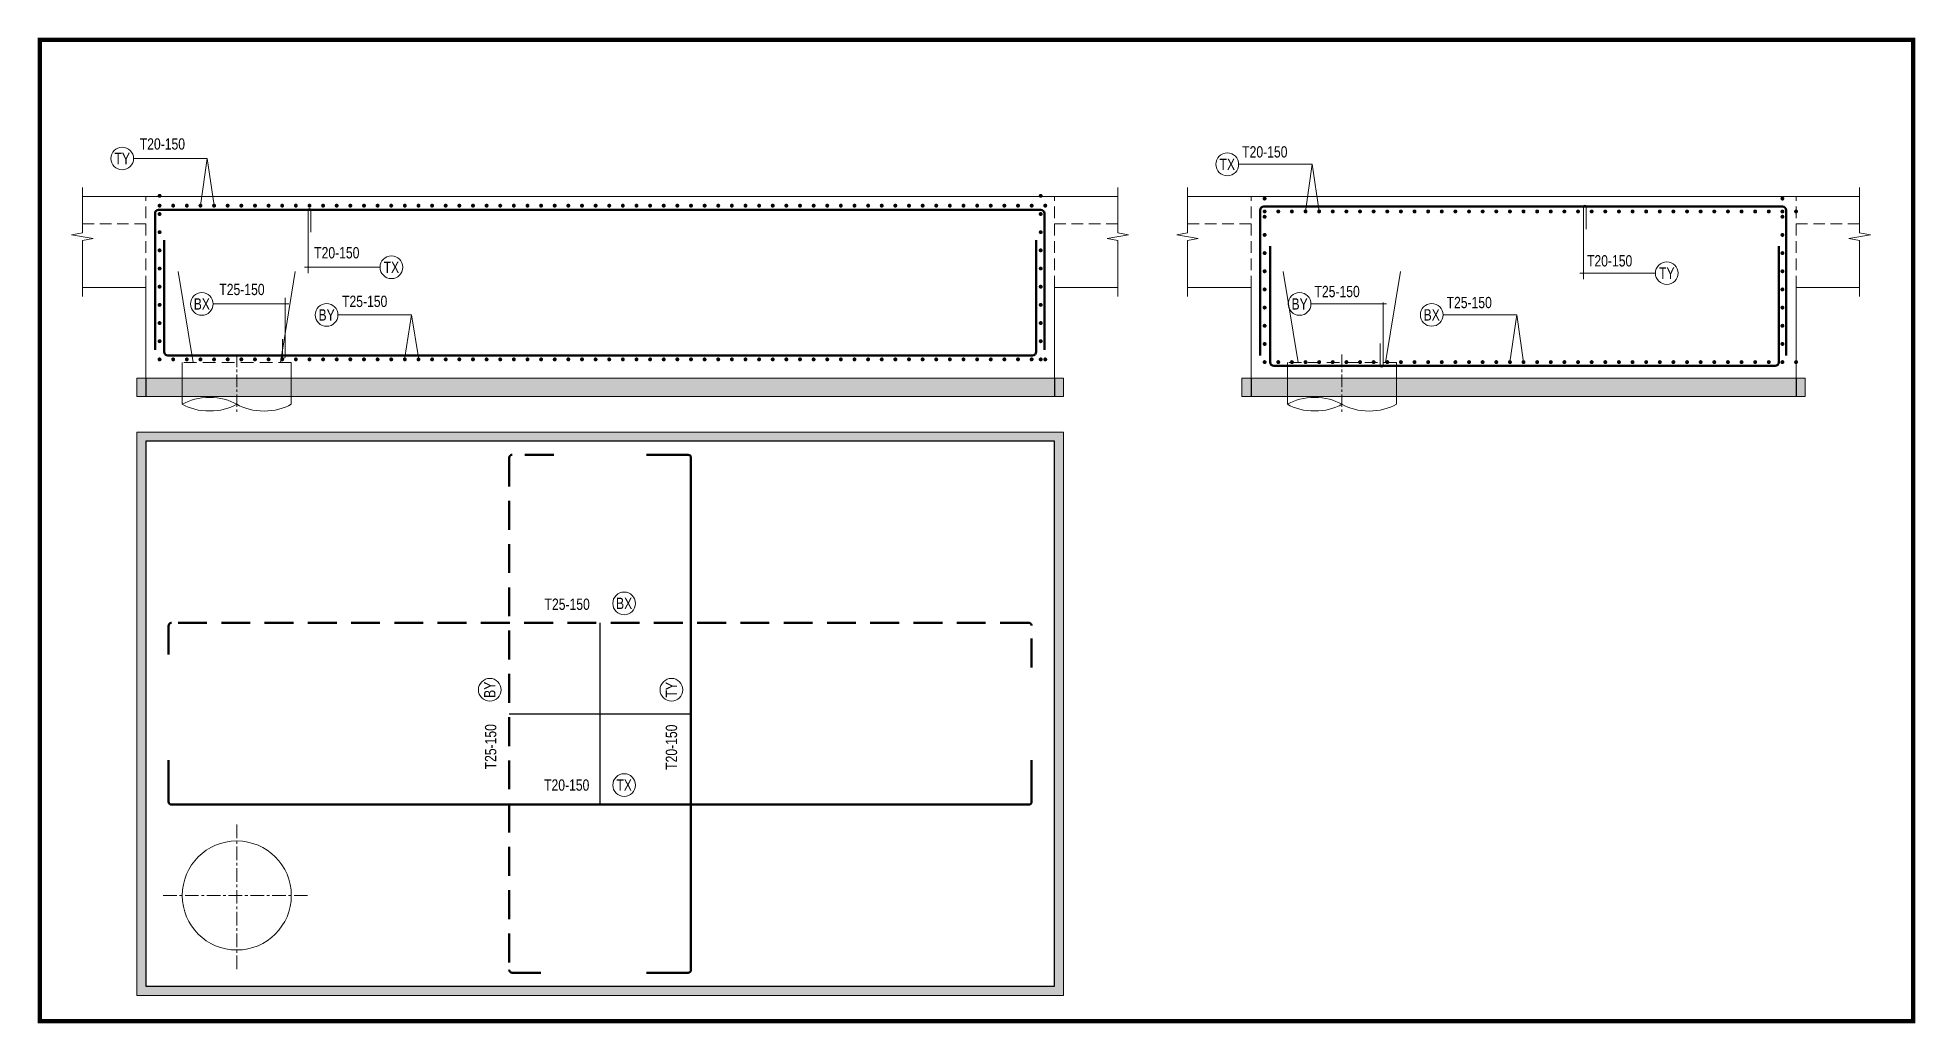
# Model space of a CAD drawing. Header units: millimetres. Extents: x 925681 to 1410834, y 71669 to 296428.
# Drawn here: x 1053906 to 1074579, y 272937 to 283789 of the extents above; entities that cross this region are included whole.
import ezdxf
from ezdxf.enums import TextEntityAlignment as Align

# ---------------------------------------------------------------- set-up
doc = ezdxf.new("R2010")
doc.units = ezdxf.units.MM
doc.header["$LTSCALE"] = 100
doc.linetypes.add('CENTER', pattern=[2, 1.25, -0.25, 0.25, -0.25])
doc.linetypes.add('HIDDEN', pattern=[9.525, 6.35, -3.175])
for name, color, linetype, lineweight in [('Ap0104_leader', 145, 'Continuous', 25), ('Ap0301_PPS', 42, 'Continuous', 30), ('Ap0308_PHS', 2, 'HIDDEN', 18), ('Ap0310_PSS', 130, 'Continuous', 18), ('Ap0311_H', 8, 'Continuous', 15), ('Ap0312_PP', 84, 'HIDDEN', 15), ('Ap0314_Kh', 253, 'Continuous', 15), ('Ap0315_FL', 145, 'Continuous', 13), ('Ap0401_Reinf', 1, 'Continuous', 50), ('Ap0402_Reinf.S', 6, 'Continuous', 35), ('Ap0403_RT', 40, 'Continuous', 25)]:
    doc.layers.add(name, color=color, linetype=linetype, lineweight=lineweight)
doc.styles.add('Ap_vn_vni.shx', font='vn_vni.shx', dxfattribs={"width": 0.8})
doc.styles.add('Text Chuan', font='1.shx', dxfattribs={"width": 0.8})

# ---------------------------------------------------------------- blocks, each defined once
blk = doc.blocks.new('*U305')
at = {"layer": 'Ap0301_PPS'}
blk.add_lwpolyline([(0, 0), (10000, 0), (10000, 6000), (0, 6000)], close=True, dxfattribs=at)
blk = doc.blocks.new('*U309')
at = {"layer": 'Ap0311_H'}
h = blk.add_hatch(dxfattribs=at)
h.set_pattern_fill('AR-CONC', color=256, style=0)
h.set_pattern_definition([(50, (8000, 4000), (182.1847, -15.939), [19.05, -209.55]), (355, (8000, 4000), (-35.243, 191.0566), [15.24, -167.64]), (100.451, (8015.18, 3998.67), (146.9425, 175.1167), [16.19, -178.09]), (46.1842, (8000, 4050.8), (271.079, -42.0423), [28.575, -314.325]), (96.6356, (8022.6, 4047.3), (237.404, 247.4256), [24.285, -267.135]), (351.184, (8000, 4050.8), (237.405, 247.425), [22.86, -251.46]), (21, (8025.4, 4038.1), (151.615, -102.2655), [19.05, -209.55]), (326, (8025.4, 4038.1), (61.802, 184.188), [15.24, -167.64]), (71.4514, (8038.03, 4029.58), (213.4165, 81.923), [16.19, -178.09]), (37.5, (8000, 4000), (3.0886, 84.55504), [0, -165.608, 0, -170.18, 0, -168.275]), (7.5, (8000, 4000), (66.8197, 100.1806), [0, -97.028, 0, -161.798, 0, -64.135]), (327.5, (7943.36, 4000), (135.5906, -5.72874), [0, -63.5, 0, -198.12, 0, -262.89]), (317.5, (7917.96, 4000), (148.1292, 25.4265), [0, -82.55, 0, -131.572, 0, -186.69])])
h.paths.add_polyline_path([(10100, -100), (10100, 6100), (-100, 6100), (-100, -100)])
h.paths.add_polyline_path([(10000, 0), (0, 0), (0, 6000), (10000, 6000)], flags=16)
at = {"layer": 'Ap0315_FL'}
blk.add_lwpolyline([(-100, -100), (10100, -100), (10100, 6100), (-100, 6100)], close=True, dxfattribs=at)
at = {"layer": 'Defpoints'}
blk.add_lwpolyline([(0, 0), (10000, 0), (10000, 6000), (0, 6000)], close=True, dxfattribs=at)
blk = doc.blocks.new('*U308')
at = {"layer": 'Ap0104_leader', "lineweight": 13}
for points in [[(750, 1836), (675, 2355), (-136, 2355)], [(600, 1836), (675, 2355), (-136, 2355)], [(3620, 1157), (4452, 1157)], [(1493, 818), (660, 818)], [(3000, 178), (2925, 698), (2114, 698)], [(2850, 178), (2925, 698), (2114, 698)]]:
    blk.add_lwpolyline(points, dxfattribs=at)
for points in [[(3690, 1643), (3690, 1890, 1), (3660, 1890), (3660, 1091)], [(1423, 383), (1423, 136, 1), (1453, 136), (1453, 835)]]:
    blk.add_lwpolyline(points, format="xyb", dxfattribs=at)
at = {"layer": 'Ap0310_PSS'}
for points in [[(6000, 2000), (0, 2000)], [(0, 1000), (0, 0), (6000, 0), (6000, 1000)]]:
    blk.add_lwpolyline(points, dxfattribs=at)
at = {"layer": 'Ap0314_Kh', "color": 145}
for centre in [(-261, 2355), (4577, 1157), (535, 818), (1989, 698)]:
    blk.add_circle(centre, 125, dxfattribs=at)
at = {"layer": 'Ap0401_Reinf'}
for points in [[(100, 250), (100, 1850, -0.414214), (140, 1890), (5850, 1890, -0.414214), (5890, 1850), (5890, 250)], [(5811, 1456), (5811, 176, -0.414214), (5771, 136), (251, 136, -0.414214), (211, 176), (211, 1456)]]:
    blk.add_lwpolyline(points, format="xyb", dxfattribs=at)
at = {"layer": 'Ap0402_Reinf.S', "const_width": 21.3}
for points in [[(139, 1978, 1), (161, 1978, 1)], [(5861, 1978, -1), (5839, 1978, -1)], [(139, 1836, -1), (161, 1836, -1)], [(139, 1778, 1), (161, 1778, 1)], [(289, 1836, -1), (311, 1836, -1)], [(439, 1836, -1), (461, 1836, -1)], [(589, 1836, -1), (611, 1836, -1)], [(739, 1836, -1), (761, 1836, -1)], [(889, 1836, -1), (911, 1836, -1)], [(1039, 1836, -1), (1061, 1836, -1)], [(1189, 1836, -1), (1211, 1836, -1)], [(1339, 1836, -1), (1361, 1836, -1)], [(1489, 1836, -1), (1511, 1836, -1)], [(1639, 1836, -1), (1661, 1836, -1)], [(1789, 1836, -1), (1811, 1836, -1)], [(1939, 1836, -1), (1961, 1836, -1)], [(2089, 1836, -1), (2111, 1836, -1)], [(2239, 1836, -1), (2261, 1836, -1)], [(2389, 1836, -1), (2411, 1836, -1)], [(2539, 1836, -1), (2561, 1836, -1)], [(2689, 1836, -1), (2711, 1836, -1)], [(2839, 1836, -1), (2861, 1836, -1)], [(2989, 1836, -1), (3011, 1836, -1)], [(3139, 1836, -1), (3161, 1836, -1)], [(3289, 1836, -1), (3311, 1836, -1)], [(3439, 1836, -1), (3461, 1836, -1)], [(3589, 1836, -1), (3611, 1836, -1)], [(3739, 1836, -1), (3761, 1836, -1)], [(3889, 1836, -1), (3911, 1836, -1)], [(4039, 1836, -1), (4061, 1836, -1)], [(4189, 1836, -1), (4211, 1836, -1)], [(4339, 1836, -1), (4361, 1836, -1)], [(4489, 1836, -1), (4511, 1836, -1)], [(4639, 1836, -1), (4661, 1836, -1)], [(4789, 1836, -1), (4811, 1836, -1)], [(4939, 1836, -1), (4961, 1836, -1)], [(5089, 1836, -1), (5111, 1836, -1)], [(5239, 1836, -1), (5261, 1836, -1)], [(5389, 1836, -1), (5411, 1836, -1)], [(5539, 1836, -1), (5561, 1836, -1)], [(5689, 1836, -1), (5711, 1836, -1)], [(5839, 1836, -1), (5861, 1836, -1)], [(5861, 1778, -1), (5839, 1778, -1)], [(5989, 1836, -1), (6011, 1836, -1)], [(139, 1578, 1), (161, 1578, 1)], [(5861, 1578, -1), (5839, 1578, -1)], [(139, 1378, 1), (161, 1378, 1)], [(5861, 1378, -1), (5839, 1378, -1)], [(139, 1178, 1), (161, 1178, 1)], [(5861, 1178, -1), (5839, 1178, -1)], [(139, 978, 1), (161, 978, 1)], [(5861, 978, -1), (5839, 978, -1)], [(139, 778, 1), (161, 778, 1)], [(5861, 778, -1), (5839, 778, -1)], [(139, 578, 1), (161, 578, 1)], [(5861, 578, -1), (5839, 578, -1)], [(139, 378, 1), (161, 378, 1)], [(5861, 378, -1), (5839, 378, -1)], [(139, 178, 1), (161, 178, 1)], [(139, 178, 1), (161, 178, 1)], [(289, 178, 1), (311, 178, 1)], [(439, 178, 1), (461, 178, 1)], [(589, 178, 1), (611, 178, 1)], [(739, 178, 1), (761, 178, 1)], [(889, 178, 1), (911, 178, 1)], [(1039, 178, 1), (1061, 178, 1)], [(1189, 178, 1), (1211, 178, 1)], [(1339, 178, 1), (1361, 178, 1)], [(1489, 178, 1), (1511, 178, 1)], [(1639, 178, 1), (1661, 178, 1)], [(1789, 178, 1), (1811, 178, 1)], [(1939, 178, 1), (1961, 178, 1)], [(2089, 178, 1), (2111, 178, 1)], [(2239, 178, 1), (2261, 178, 1)], [(2389, 178, 1), (2411, 178, 1)], [(2539, 178, 1), (2561, 178, 1)], [(2689, 178, 1), (2711, 178, 1)], [(2839, 178, 1), (2861, 178, 1)], [(2989, 178, 1), (3011, 178, 1)], [(3139, 178, 1), (3161, 178, 1)], [(3289, 178, 1), (3311, 178, 1)], [(3439, 178, 1), (3461, 178, 1)], [(3589, 178, 1), (3611, 178, 1)], [(3739, 178, 1), (3761, 178, 1)], [(3889, 178, 1), (3911, 178, 1)], [(4039, 178, 1), (4061, 178, 1)], [(4189, 178, 1), (4211, 178, 1)], [(4339, 178, 1), (4361, 178, 1)], [(4489, 178, 1), (4511, 178, 1)], [(4639, 178, 1), (4661, 178, 1)], [(4789, 178, 1), (4811, 178, 1)], [(4939, 178, 1), (4961, 178, 1)], [(5089, 178, 1), (5111, 178, 1)], [(5239, 178, 1), (5261, 178, 1)], [(5389, 178, 1), (5411, 178, 1)], [(5539, 178, 1), (5561, 178, 1)], [(5689, 178, 1), (5711, 178, 1)], [(5861, 178, -1), (5839, 178, -1)], [(5839, 178, 1), (5861, 178, 1)], [(5989, 178, 1), (6011, 178, 1)]]:
    blk.add_lwpolyline(points, format="xyb", close=True, dxfattribs=at)
at = {"layer": 'Ap0314_Kh', "color": 141, "style": 'Text Chuan', "text_generation_flag": 6, "width": 0.8}
for tag, p in [('KHTHEPTRENY', (-261, 2355)), ('KHTHEPDUOIY', (1989, 698))]:
    blk.add_attdef(tag, text='', height=125, rotation=180, dxfattribs=at).set_placement(p, align=Align.MIDDLE)
at = {"layer": 'Ap0314_Kh', "color": 141, "style": 'Text Chuan', "width": 0.8}
for tag, p in [('KHTHEPTRENX', (4577, 1157)), ('KHTHEPDUOIX', (535, 818))]:
    blk.add_attdef(tag, text='', height=125, rotation=360, dxfattribs=at).set_placement(p, align=Align.MIDDLE)
at = {"layer": 'Ap0403_RT', "style": 'Ap_vn_vni.shx', "width": 0.8}
for tag, p in [('THEPTRENY', (-97, 2392)), ('THEPTRENX', (3699, 1193)), ('THEPDUOIX', (699, 855)), ('THEPDUOIY', (2153, 734))]:
    blk.add_attdef(tag, text='', height=125, dxfattribs=at).set_placement(p, align=Align.BOTTOM_LEFT)
blk = doc.blocks.new('*U316')
at = {"layer": 'Ap0314_Kh'}
h = blk.add_hatch(dxfattribs=at)
h.set_pattern_fill('AR-CONC', color=256, style=0)
h.set_pattern_definition([(50, (5000, 0), (182.1847, -15.939), [19.05, -209.55]), (355, (5000, 0), (-35.243, 191.0566), [15.24, -167.64]), (100.451, (5015.18, -1.33), (146.9425, 175.1167), [16.19, -178.09]), (46.184, (5000, 50.8), (271.079, -42.042), [28.575, -314.325]), (96.6356, (5022.6, 47.3), (237.404, 247.426), [24.285, -267.135]), (351.184, (5000, 50.8), (237.405, 247.425), [22.86, -251.46]), (21, (5025.4, 38.1), (151.615, -102.2655), [19.05, -209.55]), (326, (5025.4, 38.1), (61.802, 184.188), [15.24, -167.64]), (71.4514, (5038.03, 29.58), (213.4165, 81.923), [16.19, -178.09]), (37.5, (5000, 0), (3.0886, 84.555), [0, -165.608, 0, -170.18, 0, -168.275]), (7.5, (5000, 0), (66.8197, 100.1806), [0, -97.028, 0, -161.798, 0, -64.135]), (327.5, (4943.36, 0), (135.5906, -5.7287), [0, -63.5, 0, -198.12, 0, -262.89]), (317.5, (4917.96, 0), (148.1292, 25.4265), [0, -82.55, 0, -131.572, 0, -186.69])])
h.paths.add_polyline_path([(-100, 0), (6100, 0), (6100, -200), (-100, -200)])
at = {"layer": 'Ap0315_FL'}
blk.add_lwpolyline([(-100, 0), (6100, 0), (6100, -200), (-100, -200)], close=True, dxfattribs=at)
at = {"layer": 'Defpoints'}
for p, q in [((0, 0), (0, -200)), ((6000, 0), (6000, -200))]:
    blk.add_line(p, q, dxfattribs=at)
blk = doc.blocks.new('*U299')
at = {"layer": 'Ap0308_PHS', "ltscale": 0.2}
for p, q in [((0, -1000), (0, 0)), ((0, -300), (700, -300))]:
    blk.add_line(p, q, dxfattribs=at)
at = {"layer": 'Ap0310_PSS'}
blk.add_line((700, 0), (0, 0), dxfattribs=at)
blk.add_lwpolyline([(0, -1000), (700, -1000)], dxfattribs=at)
at = {"layer": 'Ap0314_Kh'}
blk.add_lwpolyline([(700, -1100), (700, -482), (582, -461), (818, -420), (700, -399), (700, 100)], dxfattribs=at)
blk = doc.blocks.new('*U306')
at = {"layer": 'Ap0314_Kh', "color": 145}
for centre in [(264, 1215), (264, -785)]:
    blk.add_circle(centre, 125, dxfattribs=at)
at = {"layer": 'Ap0401_Reinf', "linetype": 'HIDDEN', "ltscale": 0.5}
blk.add_lwpolyline([(4750, 510), (4750, 970, 0.414214), (4720, 1000), (-4720, 1000, 0.414214), (-4750, 970), (-4750, 510)], format="xyb", dxfattribs=at)
at = {"layer": 'Ap0401_Reinf'}
blk.add_lwpolyline([(4750, -510), (4750, -970, -0.414214), (4720, -1000), (-4720, -1000, -0.414214), (-4750, -970), (-4750, -510)], format="xyb", dxfattribs=at)
at = {"layer": 'Defpoints'}
blk.add_line((-1000, 0), (1000, 0), dxfattribs=at)
at = {"layer": 'Ap0314_Kh', "color": 141, "style": 'Text Chuan', "width": 0.8}
for tag, p in [('KH_DuoiX', (264, 1215)), ('KH_TrenX', (264, -785))]:
    blk.add_attdef(tag, text='', height=125, rotation=360, dxfattribs=at).set_placement(p, align=Align.MIDDLE)
at = {"layer": 'Ap0403_RT', "style": 'Ap_vn_vni.shx', "width": 0.8}
for tag, p in [('DuoiX', (-612, 1143)), ('TrenX', (-617, -847))]:
    blk.add_attdef(tag, p, '', height=125, dxfattribs=at)
blk = doc.blocks.new('*U307')
at = {"layer": 'Ap0314_Kh', "color": 145}
for centre in [(264, 1215), (264, -785)]:
    blk.add_circle(centre, 125, dxfattribs=at)
at = {"layer": 'Ap0401_Reinf', "linetype": 'HIDDEN', "ltscale": 0.5}
blk.add_lwpolyline([(2850, 510), (2850, 970, 0.414214), (2820, 1000), (-2820, 1000, 0.414214), (-2850, 970), (-2850, 510)], format="xyb", dxfattribs=at)
at = {"layer": 'Ap0401_Reinf'}
blk.add_lwpolyline([(2850, -510), (2850, -970, -0.414214), (2820, -1000), (-2820, -1000, -0.414214), (-2850, -970), (-2850, -510)], format="xyb", dxfattribs=at)
at = {"layer": 'Defpoints'}
blk.add_line((-1000, 0), (1000, 0), dxfattribs=at)
at = {"layer": 'Ap0314_Kh', "color": 141, "style": 'Text Chuan', "width": 0.8}
for tag, p in [('KH_DuoiX', (264, 1215)), ('KH_TrenX', (264, -785))]:
    blk.add_attdef(tag, text='', height=125, rotation=360, dxfattribs=at).set_placement(p, align=Align.MIDDLE)
at = {"layer": 'Ap0403_RT', "style": 'Ap_vn_vni.shx', "width": 0.8}
for tag, p in [('DuoiX', (-612, 1143)), ('TrenX', (-617, -847))]:
    blk.add_attdef(tag, p, '', height=125, dxfattribs=at)
blk = doc.blocks.new('VAV_MBCocTron')
at = {"layer": 'Ap0312_PP', "linetype": 'Continuous', "ltscale": 500}
blk.add_circle((0, 0), 500, dxfattribs=at)
at = {"layer": 'Ap0314_Kh', "color": 8, "linetype": 'CENTER'}
for p, q in [((0, -675), (0, 675)), ((-675, 0), (675, 0))]:
    blk.add_line(p, q, dxfattribs=at)
blk = doc.blocks.new('*U314')
at = {"layer": 'Ap0104_leader', "lineweight": 13}
for points in [[(750, 1900), (675, 2419), (-136, 2419)], [(600, 1900), (675, 2419), (-136, 2419)], [(1745, 1222), (2577, 1222)], [(1573, 818), (740, 818)], [(3000, 228), (2925, 697), (2114, 697)], [(2850, 228), (2925, 697), (2114, 697)]]:
    blk.add_lwpolyline(points, dxfattribs=at)
for points in [[(1815, 1608), (1815, 1855, 1), (1785, 1855), (1785, 1156)], [(1503, 432), (1503, 235, 1), (1533, 235), (1533, 884)]]:
    blk.add_lwpolyline(points, format="xyb", dxfattribs=at)
at = {"layer": 'Ap0310_PSS'}
for points in [[(10000, 2000), (0, 2000)], [(0, 1000), (0, 0), (10000, 0), (10000, 1000)]]:
    blk.add_lwpolyline(points, dxfattribs=at)
at = {"layer": 'Ap0314_Kh', "color": 145}
for centre in [(-261, 2419), (2702, 1222), (615, 818), (1989, 697)]:
    blk.add_circle(centre, 125, dxfattribs=at)
at = {"layer": 'Ap0401_Reinf'}
for points in [[(100, 315), (100, 1815, -0.414214), (140, 1855), (9850, 1855, -0.414214), (9890, 1815), (9890, 315)], [(9800, 1520), (9800, 290, -0.414214), (9760, 250), (240, 250, -0.414214), (200, 290), (200, 1520)]]:
    blk.add_lwpolyline(points, format="xyb", dxfattribs=at)
at = {"layer": 'Ap0402_Reinf.S', "const_width": 21.3}
for points in [[(139, 2008, 1), (161, 2008, 1)], [(139, 1900, -1), (161, 1900, -1)], [(289, 1900, -1), (311, 1900, -1)], [(439, 1900, -1), (461, 1900, -1)], [(589, 1900, -1), (611, 1900, -1)], [(739, 1900, -1), (761, 1900, -1)], [(889, 1900, -1), (911, 1900, -1)], [(1039, 1900, -1), (1061, 1900, -1)], [(1189, 1900, -1), (1211, 1900, -1)], [(1339, 1900, -1), (1361, 1900, -1)], [(1489, 1900, -1), (1511, 1900, -1)], [(1639, 1900, -1), (1661, 1900, -1)], [(1789, 1900, -1), (1811, 1900, -1)], [(1939, 1900, -1), (1961, 1900, -1)], [(2089, 1900, -1), (2111, 1900, -1)], [(2239, 1900, -1), (2261, 1900, -1)], [(2389, 1900, -1), (2411, 1900, -1)], [(2539, 1900, -1), (2561, 1900, -1)], [(2689, 1900, -1), (2711, 1900, -1)], [(2839, 1900, -1), (2861, 1900, -1)], [(2989, 1900, -1), (3011, 1900, -1)], [(3139, 1900, -1), (3161, 1900, -1)], [(3289, 1900, -1), (3311, 1900, -1)], [(3439, 1900, -1), (3461, 1900, -1)], [(3589, 1900, -1), (3611, 1900, -1)], [(3739, 1900, -1), (3761, 1900, -1)], [(3889, 1900, -1), (3911, 1900, -1)], [(4039, 1900, -1), (4061, 1900, -1)], [(4189, 1900, -1), (4211, 1900, -1)], [(4339, 1900, -1), (4361, 1900, -1)], [(4489, 1900, -1), (4511, 1900, -1)], [(4639, 1900, -1), (4661, 1900, -1)], [(4789, 1900, -1), (4811, 1900, -1)], [(4939, 1900, -1), (4961, 1900, -1)], [(5089, 1900, -1), (5111, 1900, -1)], [(5239, 1900, -1), (5261, 1900, -1)], [(5389, 1900, -1), (5411, 1900, -1)], [(5539, 1900, -1), (5561, 1900, -1)], [(5689, 1900, -1), (5711, 1900, -1)], [(5839, 1900, -1), (5861, 1900, -1)], [(5989, 1900, -1), (6011, 1900, -1)], [(6139, 1900, -1), (6161, 1900, -1)], [(6289, 1900, -1), (6311, 1900, -1)], [(6439, 1900, -1), (6461, 1900, -1)], [(6589, 1900, -1), (6611, 1900, -1)], [(6739, 1900, -1), (6761, 1900, -1)], [(6889, 1900, -1), (6911, 1900, -1)], [(7039, 1900, -1), (7061, 1900, -1)], [(7189, 1900, -1), (7211, 1900, -1)], [(7339, 1900, -1), (7361, 1900, -1)], [(7489, 1900, -1), (7511, 1900, -1)], [(7639, 1900, -1), (7661, 1900, -1)], [(7789, 1900, -1), (7811, 1900, -1)], [(7939, 1900, -1), (7961, 1900, -1)], [(8089, 1900, -1), (8111, 1900, -1)], [(8239, 1900, -1), (8261, 1900, -1)], [(8389, 1900, -1), (8411, 1900, -1)], [(8539, 1900, -1), (8561, 1900, -1)], [(8689, 1900, -1), (8711, 1900, -1)], [(8839, 1900, -1), (8861, 1900, -1)], [(8989, 1900, -1), (9011, 1900, -1)], [(9139, 1900, -1), (9161, 1900, -1)], [(9289, 1900, -1), (9311, 1900, -1)], [(9439, 1900, -1), (9461, 1900, -1)], [(9589, 1900, -1), (9611, 1900, -1)], [(9739, 1900, -1), (9761, 1900, -1)], [(9861, 2008, -1), (9839, 2008, -1)], [(9889, 1900, -1), (9911, 1900, -1)], [(139, 1808, 1), (161, 1808, 1)], [(9861, 1808, -1), (9839, 1808, -1)], [(139, 1608, 1), (161, 1608, 1)], [(9861, 1608, -1), (9839, 1608, -1)], [(139, 1408, 1), (161, 1408, 1)], [(9861, 1408, -1), (9839, 1408, -1)], [(139, 1208, 1), (161, 1208, 1)], [(9861, 1208, -1), (9839, 1208, -1)], [(139, 1008, 1), (161, 1008, 1)], [(139, 808, 1), (161, 808, 1)], [(9861, 1008, -1), (9839, 1008, -1)], [(9861, 808, -1), (9839, 808, -1)], [(139, 608, 1), (161, 608, 1)], [(9861, 608, -1), (9839, 608, -1)], [(139, 408, 1), (161, 408, 1)], [(9861, 408, -1), (9839, 408, -1)], [(139, 208, 1), (161, 208, 1)], [(139, 208, 1), (161, 208, 1)], [(289, 208, 1), (311, 208, 1)], [(439, 208, 1), (461, 208, 1)], [(589, 208, 1), (611, 208, 1)], [(739, 208, 1), (761, 208, 1)], [(889, 208, 1), (911, 208, 1)], [(1039, 208, 1), (1061, 208, 1)], [(1189, 208, 1), (1211, 208, 1)], [(1339, 208, 1), (1361, 208, 1)], [(1489, 208, 1), (1511, 208, 1)], [(1639, 208, 1), (1661, 208, 1)], [(1789, 208, 1), (1811, 208, 1)], [(1939, 208, 1), (1961, 208, 1)], [(2089, 208, 1), (2111, 208, 1)], [(2239, 208, 1), (2261, 208, 1)], [(2389, 208, 1), (2411, 208, 1)], [(2539, 208, 1), (2561, 208, 1)], [(2689, 208, 1), (2711, 208, 1)], [(2839, 208, 1), (2861, 208, 1)], [(2989, 208, 1), (3011, 208, 1)], [(3139, 208, 1), (3161, 208, 1)], [(3289, 208, 1), (3311, 208, 1)], [(3439, 208, 1), (3461, 208, 1)], [(3589, 208, 1), (3611, 208, 1)], [(3739, 208, 1), (3761, 208, 1)], [(3889, 208, 1), (3911, 208, 1)], [(4039, 208, 1), (4061, 208, 1)], [(4189, 208, 1), (4211, 208, 1)], [(4339, 208, 1), (4361, 208, 1)], [(4489, 208, 1), (4511, 208, 1)], [(4639, 208, 1), (4661, 208, 1)], [(4789, 208, 1), (4811, 208, 1)], [(4939, 208, 1), (4961, 208, 1)], [(5089, 208, 1), (5111, 208, 1)], [(5239, 208, 1), (5261, 208, 1)], [(5389, 208, 1), (5411, 208, 1)], [(5539, 208, 1), (5561, 208, 1)], [(5689, 208, 1), (5711, 208, 1)], [(5839, 208, 1), (5861, 208, 1)], [(5989, 208, 1), (6011, 208, 1)], [(6139, 208, 1), (6161, 208, 1)], [(6289, 208, 1), (6311, 208, 1)], [(6439, 208, 1), (6461, 208, 1)], [(6589, 208, 1), (6611, 208, 1)], [(6739, 208, 1), (6761, 208, 1)], [(6889, 208, 1), (6911, 208, 1)], [(7039, 208, 1), (7061, 208, 1)], [(7189, 208, 1), (7211, 208, 1)], [(7339, 208, 1), (7361, 208, 1)], [(7489, 208, 1), (7511, 208, 1)], [(7639, 208, 1), (7661, 208, 1)], [(7789, 208, 1), (7811, 208, 1)], [(7939, 208, 1), (7961, 208, 1)], [(8089, 208, 1), (8111, 208, 1)], [(8239, 208, 1), (8261, 208, 1)], [(8389, 208, 1), (8411, 208, 1)], [(8539, 208, 1), (8561, 208, 1)], [(8689, 208, 1), (8711, 208, 1)], [(8839, 208, 1), (8861, 208, 1)], [(8989, 208, 1), (9011, 208, 1)], [(9139, 208, 1), (9161, 208, 1)], [(9289, 208, 1), (9311, 208, 1)], [(9439, 208, 1), (9461, 208, 1)], [(9589, 208, 1), (9611, 208, 1)], [(9739, 208, 1), (9761, 208, 1)], [(9861, 208, -1), (9839, 208, -1)], [(9889, 208, 1), (9911, 208, 1)]]:
    blk.add_lwpolyline(points, format="xyb", close=True, dxfattribs=at)
at = {"layer": 'Ap0314_Kh', "color": 141, "style": 'Text Chuan', "text_generation_flag": 6, "width": 0.8}
for tag, p in [('KHTHEPTRENY', (-261, 2419)), ('KHTHEPDUOIY', (1989, 697))]:
    blk.add_attdef(tag, text='', height=125, rotation=180, dxfattribs=at).set_placement(p, align=Align.MIDDLE)
at = {"layer": 'Ap0314_Kh', "color": 141, "style": 'Text Chuan', "width": 0.8}
for tag, p in [('KHTHEPTRENX', (2702, 1222)), ('KHTHEPDUOIX', (615, 818))]:
    blk.add_attdef(tag, text='', height=125, rotation=360, dxfattribs=at).set_placement(p, align=Align.MIDDLE)
at = {"layer": 'Ap0403_RT', "style": 'Ap_vn_vni.shx', "width": 0.8}
for tag, p in [('THEPTRENY', (-68, 2479)), ('THEPTRENX', (1852, 1282)), ('THEPDUOIX', (808, 878)), ('THEPDUOIY', (2159, 747))]:
    blk.add_attdef(tag, text='', height=125, dxfattribs=at).set_placement(p, align=Align.BOTTOM_LEFT)
blk = doc.blocks.new('*U317')
at = {"layer": 'Ap0314_Kh'}
h = blk.add_hatch(dxfattribs=at)
h.set_pattern_fill('AR-CONC', color=256, style=0)
h.set_pattern_definition([(50, (9000, 0), (182.1847, -15.939), [19.05, -209.55]), (355, (9000, 0), (-35.243, 191.0566), [15.24, -167.64]), (100.451, (9015.18, -1.33), (146.9425, 175.1167), [16.19, -178.09]), (46.1842, (9000, 50.8), (271.079, -42.0423), [28.575, -314.325]), (96.6356, (9022.6, 47.3), (237.404, 247.4256), [24.285, -267.135]), (351.184, (9000, 50.8), (237.405, 247.425), [22.86, -251.46]), (21, (9025.4, 38.1), (151.615, -102.2655), [19.05, -209.55]), (326, (9025.4, 38.1), (61.802, 184.188), [15.24, -167.64]), (71.4514, (9038.03, 29.58), (213.4165, 81.923), [16.19, -178.09]), (37.5, (9000, 0), (3.0886, 84.55504), [0, -165.608, 0, -170.18, 0, -168.275]), (7.5, (9000, 0), (66.8197, 100.1806), [0, -97.028, 0, -161.798, 0, -64.135]), (327.5, (8943.36, 0), (135.5906, -5.72874), [0, -63.5, 0, -198.12, 0, -262.89]), (317.5, (8917.96, 0), (148.1292, 25.4265), [0, -82.55, 0, -131.572, 0, -186.69])])
h.paths.add_polyline_path([(-100, 0), (10100, 0), (10100, -200), (-100, -200)])
at = {"layer": 'Ap0315_FL'}
blk.add_lwpolyline([(-100, 0), (10100, 0), (10100, -200), (-100, -200)], close=True, dxfattribs=at)
at = {"layer": 'Defpoints'}
for p, q in [((0, 0), (0, -200)), ((10000, 0), (10000, -200))]:
    blk.add_line(p, q, dxfattribs=at)
blk = doc.blocks.new('*U315')
at = {"layer": 'Ap0312_PP', "color": 1, "linetype": 'Continuous', "ltscale": 0.4}
for p, q in [((-400, 175), (-537, 1175)), ((400, 175), (537, 1175))]:
    blk.add_line(p, q, dxfattribs=at)
at = {"layer": 'Ap0312_PP', "linetype": 'Continuous', "ltscale": 0.4}
for p, q in [((-500, 50), (-500, -286)), ((500, 50), (500, -286))]:
    blk.add_line(p, q, dxfattribs=at)
at = {"layer": 'Ap0312_PP', "ltscale": 0.2}
blk.add_lwpolyline([(500, 50), (500, 175), (-500, 175), (-500, 50)], dxfattribs=at)
at = {"layer": 'Ap0312_PP', "linetype": 'Continuous', "ltscale": 0.4, "extrusion": (0, 0, -1)}
for centre, major_axis, ratio, start_param, end_param in [((-250, -464), (353, 0), 0.714074, 3.926124, 5.498654), ((-250, -108), (-353, 0), 0.714074, 3.926124, 5.498654), ((250, -108), (353, 0), 0.714376, 0.784531, 2.357062)]:
    blk.add_ellipse(centre, major_axis=major_axis, ratio=ratio, start_param=start_param, end_param=end_param, dxfattribs=at)
at = {"layer": 'Ap0314_Kh', "color": 8, "linetype": 'CENTER'}
blk.add_line((0, 260), (0, -400), dxfattribs=at)

msp = doc.modelspace()

# ---------------------------------------------------------------- linework, layer by layer
at = {"layer": 'Defpoints', "const_width": 50}
msp.add_lwpolyline([(1053931.4, 283763.5), (1074554, 283763.5), (1074554, 272962.3), (1053931.4, 272962.3)], close=True, dxfattribs=at)

# ---------------------------------------------------------------- block references
at = {"layer": 'Defpoints'}
for name, p, values in [('*U314', (1055099.6, 280038.3), {'KHTHEPTRENX': 'TX', 'KHTHEPTRENY': 'TY', 'THEPTRENY': 'T20-150', 'KHTHEPDUOIY': 'BY', 'THEPDUOIY': 'T25-150', 'KHTHEPDUOIX': 'BX', 'THEPDUOIX': 'T25-150', 'THEPTRENX': 'T20-150'}), ('*U308', (1067264.7, 280038.3), {'KHTHEPTRENX': 'TY', 'KHTHEPTRENY': 'TX', 'THEPTRENY': 'T20-150', 'KHTHEPDUOIY': 'BX', 'THEPDUOIY': 'T25-150', 'KHTHEPDUOIX': 'BY', 'THEPDUOIX': 'T25-150', 'THEPTRENX': 'T20-150'}), ('*U306', (1060099.6, 276345.8), {'TrenX': 'T20-150', 'DuoiX': 'T25-150', 'KH_DuoiX': 'BX', 'KH_TrenX': 'TX'})]:
    msp.add_blockref(name, p, dxfattribs=at).add_auto_attribs(values)
for name, p, xscale in [('*U299', (1055099.6, 282038.3), -1), ('*U299', (1067264.7, 282038.3), -1), ('*U315', (1056099.6, 280038.3), 1.199999999953434), ('*U315', (1068264.7, 280038.3), 1.199999999953434)]:
    msp.add_blockref(name, p, dxfattribs=dict(at, xscale=xscale))
for name, p in [('*U299', (1065099.6, 282038.3)), ('*U299', (1073264.7, 282038.3)), ('*U317', (1055099.6, 280038.3)), ('*U316', (1067264.7, 280038.3)), ('*U309', (1055099.6, 273345.8)), ('*U305', (1055099.6, 273345.8))]:
    msp.add_blockref(name, p, dxfattribs=at)
at = {"layer": 'Defpoints', "rotation": 89.99992398079495}
msp.add_blockref('*U307', (1060099.6, 276345.8), dxfattribs=at).add_auto_attribs({'TrenX': 'T20-150', 'DuoiX': 'T25-150', 'KH_DuoiX': 'BY', 'KH_TrenX': 'TY'})
at = {"layer": 'Defpoints', "xscale": 1.199999999953434, "yscale": 1.199999999953434}
msp.add_blockref('VAV_MBCocTron', (1056099.6, 274345.8), dxfattribs=at)

doc.saveas('drawing.dxf')
